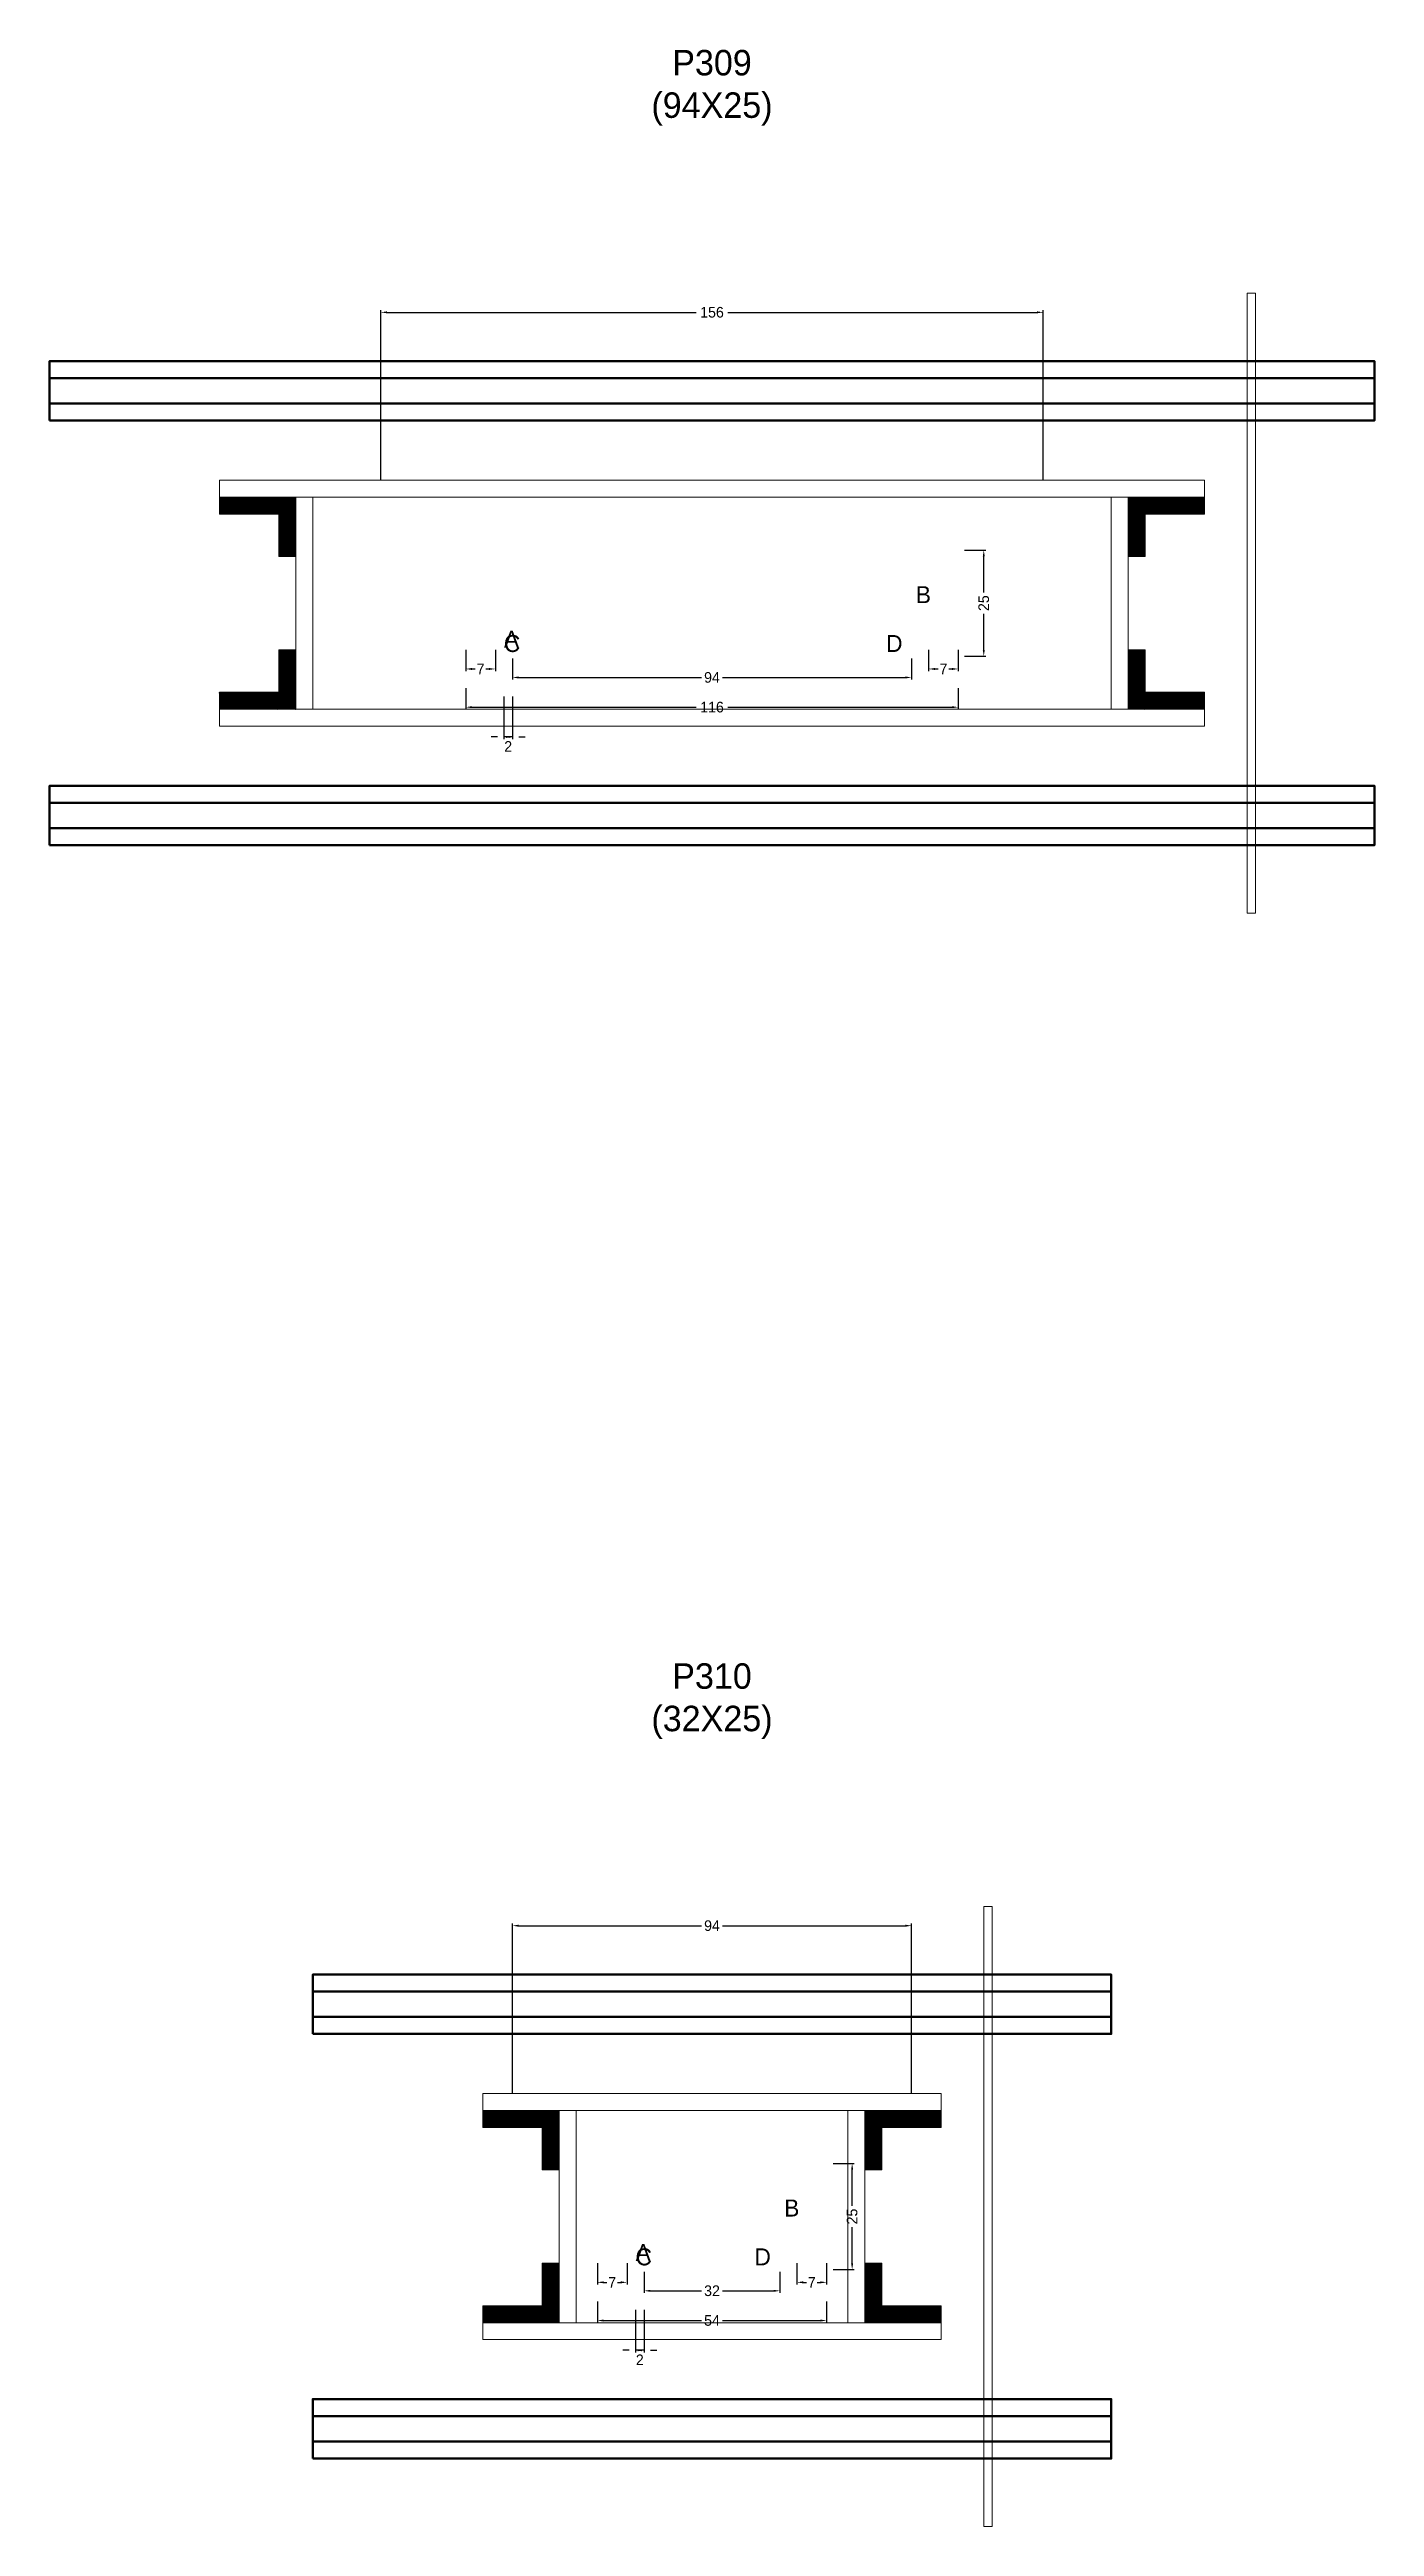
# Model space of a CAD drawing. Header units: centimetres. Extents: x -10500 to 4147, y -7606 to 295.
# Drawn here: x -156 to 156, y -4873 to -4290 of the extents above; entities that cross this region are included whole.
import ezdxf

# ---------------------------------------------------------------- set-up
doc = ezdxf.new("R2010")
doc.units = ezdxf.units.CM
for name, color, linetype in [('COTA', 241, 'Continuous'), ('GRAVATA', 224, 'Continuous'), ('Hachura', 251, 'Continuous'), ('NOMENCLATURA', 7, 'Continuous'), ('SARRAFO', 251, 'Continuous')]:
    doc.layers.add(name, color=color, linetype=linetype)
doc.dimstyles.new('cotax2', dxfattribs={"dimtxt": 2.5, "dimasz": 1.5, "dimexe": 0.5, "dimexo": 0.5, "dimgap": 0.5, "dimtad": 1, "dimcen": 2.5, "dimazin": 3, "dimtfac": 1, "dimtmove": 0, "dimatfit": 3})

msp = doc.modelspace()

# ---------------------------------------------------------------- texts
at = {"layer": 'NOMENCLATURA'}
for s, p in [('B', (48, -4420)), ('A', (-49, -4430.5)), ('C', (-49, -4431.5)), ('D', (41, -4431.5)), ('B', (17, -4800)), ('A', (-18, -4810.5)), ('C', (-18, -4811.5)), ('D', (10, -4811.5))]:
    msp.add_text(s, height=4, dxfattribs=at).set_placement(p)
at = {"layer": 'NOMENCLATURA', "char_height": 6, "attachment_point": 8}
for s, insert in [('P309\\P(94X25)', (0, -4307.5)), ('P310\\P(32X25)', (0, -4687.5))]:
    msp.add_mtext(s, dxfattribs=dict(at, insert=insert))

# ---------------------------------------------------------------- blocks, each defined once
blk = doc.blocks.new('_CLOSEDFILLED')
at = {"color": 0, "linetype": 'BYBLOCK'}
blk.add_solid([(-1, 0.16), (0, 0), (-1, -0.16)], dxfattribs=at)
blk = doc.blocks.new('*D352')
for p, q in [((-27, -4820), (-27, -4825)), ((-25.5, -4824.5), (-2.5, -4824.5)), ((2.5, -4824.5), (25.5, -4824.5)), ((27, -4820), (27, -4825))]:
    blk.add_line(p, q)
at = {"layer": 'Defpoints'}
for p in [(-27, -4819.5), (-27, -4824.5), (27, -4819.5)]:
    blk.add_point(p, dxfattribs=at)
at = {"layer": 'COTA', "xscale": 1.5, "yscale": 1.5, "rotation": 180}
blk.add_blockref('_CLOSEDFILLED', (-27, -4824.5), dxfattribs=at)
at = {"layer": 'COTA', "xscale": 1.5, "yscale": 1.5}
blk.add_blockref('_CLOSEDFILLED', (27, -4824.5), dxfattribs=at)
at = {"layer": 'COTA', "insert": (0, -4824.5), "char_height": 2.5, "attachment_point": 5}
blk.add_mtext('54', dxfattribs=at)
blk = doc.blocks.new('*D353')
for p, q in [((-16, -4813), (-16, -4818)), ((16, -4813), (16, -4818)), ((-14.5, -4817.5), (-2.5, -4817.5)), ((2.5, -4817.5), (14.5, -4817.5))]:
    blk.add_line(p, q)
at = {"layer": 'Defpoints'}
for p in [(-16, -4812.5), (16, -4812.5), (-16, -4817.5)]:
    blk.add_point(p, dxfattribs=at)
at = {"layer": 'COTA', "xscale": 1.5, "yscale": 1.5, "rotation": 180}
blk.add_blockref('_CLOSEDFILLED', (-16, -4817.5), dxfattribs=at)
at = {"layer": 'COTA', "xscale": 1.5, "yscale": 1.5}
blk.add_blockref('_CLOSEDFILLED', (16, -4817.5), dxfattribs=at)
at = {"layer": 'COTA', "insert": (0, -4817.5), "char_height": 2.5, "attachment_point": 5}
blk.add_mtext('32', dxfattribs=at)
blk = doc.blocks.new('*D354')
for p, q in [((28.5, -4787.5), (33.5, -4787.5)), ((33, -4797.5), (33, -4789)), ((33, -4811), (33, -4802.5)), ((28.5, -4812.5), (33.5, -4812.5))]:
    blk.add_line(p, q)
at = {"layer": 'Defpoints'}
for p in [(28, -4787.5), (28, -4812.5), (33, -4812.5)]:
    blk.add_point(p, dxfattribs=at)
at = {"layer": 'COTA', "xscale": 1.5, "yscale": 1.5}
for p, rotation in [((33, -4787.5), 90), ((33, -4812.5), 270)]:
    blk.add_blockref('_CLOSEDFILLED', p, dxfattribs=dict(at, rotation=rotation))
at = {"layer": 'COTA', "insert": (33, -4800), "char_height": 2.5, "attachment_point": 5, "rotation": 90}
blk.add_mtext('25', dxfattribs=at)
blk = doc.blocks.new('*D355')
for p, q in [((-27, -4811), (-27, -4816)), ((-20, -4811), (-20, -4816)), ((-25.5, -4815.5), (-24.75, -4815.5)), ((-22.25, -4815.5), (-21.5, -4815.5))]:
    blk.add_line(p, q)
at = {"layer": 'Defpoints'}
for p in [(-27, -4810.5), (-20, -4810.5), (-27, -4815.5)]:
    blk.add_point(p, dxfattribs=at)
at = {"layer": 'COTA', "xscale": 1.5, "yscale": 1.5, "rotation": 180}
blk.add_blockref('_CLOSEDFILLED', (-27, -4815.5), dxfattribs=at)
at = {"layer": 'COTA', "xscale": 1.5, "yscale": 1.5}
blk.add_blockref('_CLOSEDFILLED', (-20, -4815.5), dxfattribs=at)
at = {"layer": 'COTA', "insert": (-23.5, -4815.5), "char_height": 2.5, "attachment_point": 5}
blk.add_mtext('7', dxfattribs=at)
blk = doc.blocks.new('*D356')
for p, q in [((20, -4811), (20, -4816)), ((27, -4811), (27, -4816)), ((21.5, -4815.5), (22.25, -4815.5)), ((24.75, -4815.5), (25.5, -4815.5))]:
    blk.add_line(p, q)
at = {"layer": 'Defpoints'}
for p in [(20, -4810.5), (27, -4810.5), (20, -4815.5)]:
    blk.add_point(p, dxfattribs=at)
at = {"layer": 'COTA', "xscale": 1.5, "yscale": 1.5, "rotation": 180}
blk.add_blockref('_CLOSEDFILLED', (20, -4815.5), dxfattribs=at)
at = {"layer": 'COTA', "xscale": 1.5, "yscale": 1.5}
blk.add_blockref('_CLOSEDFILLED', (27, -4815.5), dxfattribs=at)
at = {"layer": 'COTA', "insert": (23.5, -4815.5), "char_height": 2.5, "attachment_point": 5}
blk.add_mtext('7', dxfattribs=at)
blk = doc.blocks.new('*D357')
for p, q in [((-47, -4771), (-47, -4731)), ((47, -4771), (47, -4731)), ((-45.5, -4731.5), (-2.5, -4731.5)), ((2.5, -4731.5), (45.5, -4731.5))]:
    blk.add_line(p, q)
at = {"layer": 'Defpoints'}
for p in [(-47, -4731.5), (-47, -4771.5), (47, -4771.5)]:
    blk.add_point(p, dxfattribs=at)
at = {"layer": 'COTA', "xscale": 1.5, "yscale": 1.5, "rotation": 180}
blk.add_blockref('_CLOSEDFILLED', (-47, -4731.5), dxfattribs=at)
at = {"layer": 'COTA', "xscale": 1.5, "yscale": 1.5}
blk.add_blockref('_CLOSEDFILLED', (47, -4731.5), dxfattribs=at)
at = {"layer": 'COTA', "insert": (0, -4731.5), "char_height": 2.5, "attachment_point": 5}
blk.add_mtext('94', dxfattribs=at)
blk = doc.blocks.new('*D326')
for p, q in [((-58, -4440), (-58, -4445)), ((-56.5, -4444.5), (-3.75, -4444.5)), ((3.75, -4444.5), (56.5, -4444.5)), ((58, -4440), (58, -4445))]:
    blk.add_line(p, q)
at = {"layer": 'Defpoints'}
for p in [(-58, -4439.5), (58, -4439.5), (-58, -4444.5)]:
    blk.add_point(p, dxfattribs=at)
at = {"layer": 'COTA', "xscale": 1.5, "yscale": 1.5, "rotation": 180}
blk.add_blockref('_CLOSEDFILLED', (-58, -4444.5), dxfattribs=at)
at = {"layer": 'COTA', "xscale": 1.5, "yscale": 1.5}
blk.add_blockref('_CLOSEDFILLED', (58, -4444.5), dxfattribs=at)
at = {"layer": 'COTA', "insert": (0, -4444.5), "char_height": 2.5, "attachment_point": 5}
blk.add_mtext('116', dxfattribs=at)
blk = doc.blocks.new('*D327')
for p, q in [((-47, -4433), (-47, -4438)), ((47, -4433), (47, -4438)), ((-45.5, -4437.5), (-2.5, -4437.5)), ((2.5, -4437.5), (45.5, -4437.5))]:
    blk.add_line(p, q)
at = {"layer": 'Defpoints'}
for p in [(-47, -4432.5), (47, -4432.5), (-47, -4437.5)]:
    blk.add_point(p, dxfattribs=at)
at = {"layer": 'COTA', "xscale": 1.5, "yscale": 1.5, "rotation": 180}
blk.add_blockref('_CLOSEDFILLED', (-47, -4437.5), dxfattribs=at)
at = {"layer": 'COTA', "xscale": 1.5, "yscale": 1.5}
blk.add_blockref('_CLOSEDFILLED', (47, -4437.5), dxfattribs=at)
at = {"layer": 'COTA', "insert": (0, -4437.5), "char_height": 2.5, "attachment_point": 5}
blk.add_mtext('94', dxfattribs=at)
blk = doc.blocks.new('*D328')
for p, q in [((59.5, -4407.5), (64.5, -4407.5)), ((64, -4417.5), (64, -4409)), ((64, -4431), (64, -4422.5)), ((59.5, -4432.5), (64.5, -4432.5))]:
    blk.add_line(p, q)
at = {"layer": 'Defpoints'}
for p in [(59, -4407.5), (59, -4432.5), (64, -4432.5)]:
    blk.add_point(p, dxfattribs=at)
at = {"layer": 'COTA', "xscale": 1.5, "yscale": 1.5}
for p, rotation in [((64, -4407.5), 90), ((64, -4432.5), 270)]:
    blk.add_blockref('_CLOSEDFILLED', p, dxfattribs=dict(at, rotation=rotation))
at = {"layer": 'COTA', "insert": (64, -4420), "char_height": 2.5, "attachment_point": 5, "rotation": 90}
blk.add_mtext('25', dxfattribs=at)
blk = doc.blocks.new('*D329')
for p, q in [((-58, -4431), (-58, -4436)), ((-51, -4431), (-51, -4436)), ((-56.5, -4435.5), (-55.75, -4435.5)), ((-53.25, -4435.5), (-52.5, -4435.5))]:
    blk.add_line(p, q)
at = {"layer": 'Defpoints'}
for p in [(-58, -4430.5), (-51, -4430.5), (-58, -4435.5)]:
    blk.add_point(p, dxfattribs=at)
at = {"layer": 'COTA', "xscale": 1.5, "yscale": 1.5, "rotation": 180}
blk.add_blockref('_CLOSEDFILLED', (-58, -4435.5), dxfattribs=at)
at = {"layer": 'COTA', "xscale": 1.5, "yscale": 1.5}
blk.add_blockref('_CLOSEDFILLED', (-51, -4435.5), dxfattribs=at)
at = {"layer": 'COTA', "insert": (-54.5, -4435.5), "char_height": 2.5, "attachment_point": 5}
blk.add_mtext('7', dxfattribs=at)
blk = doc.blocks.new('*D330')
for p, q in [((51, -4431), (51, -4436)), ((58, -4431), (58, -4436)), ((52.5, -4435.5), (53.25, -4435.5)), ((55.75, -4435.5), (56.5, -4435.5))]:
    blk.add_line(p, q)
at = {"layer": 'Defpoints'}
for p in [(51, -4430.5), (58, -4430.5), (51, -4435.5)]:
    blk.add_point(p, dxfattribs=at)
at = {"layer": 'COTA', "xscale": 1.5, "yscale": 1.5, "rotation": 180}
blk.add_blockref('_CLOSEDFILLED', (51, -4435.5), dxfattribs=at)
at = {"layer": 'COTA', "xscale": 1.5, "yscale": 1.5}
blk.add_blockref('_CLOSEDFILLED', (58, -4435.5), dxfattribs=at)
at = {"layer": 'COTA', "insert": (54.5, -4435.5), "char_height": 2.5, "attachment_point": 5}
blk.add_mtext('7', dxfattribs=at)
blk = doc.blocks.new('*D331')
for p, q in [((-78, -4391), (-78, -4351)), ((-76.5, -4351.5), (-3.75, -4351.5)), ((3.75, -4351.5), (76.5, -4351.5)), ((78, -4391), (78, -4351))]:
    blk.add_line(p, q)
at = {"layer": 'Defpoints'}
for p in [(-78, -4351.5), (-78, -4391.5), (78, -4391.5)]:
    blk.add_point(p, dxfattribs=at)
at = {"layer": 'COTA', "xscale": 1.5, "yscale": 1.5, "rotation": 180}
blk.add_blockref('_CLOSEDFILLED', (-78, -4351.5), dxfattribs=at)
at = {"layer": 'COTA', "xscale": 1.5, "yscale": 1.5}
blk.add_blockref('_CLOSEDFILLED', (78, -4351.5), dxfattribs=at)
at = {"layer": 'COTA', "insert": (0, -4351.5), "char_height": 2.5, "attachment_point": 5}
blk.add_mtext('156', dxfattribs=at)

# ---------------------------------------------------------------- dimensions: what is measured, and where the dimension line sits
at = {"layer": 'COTA'}
for base, p1, p2, picture, middle in [((-78, -4351.5), (-78, -4391.5), (78, -4391.5), '*D331', (0, -4351.5)), ((-58, -4435.5), (-58, -4430.5), (-51, -4430.5), '*D329', (-54.5, -4435.5)), ((-47, -4437.5), (-47, -4432.5), (47, -4432.5), '*D327', (0, -4437.5)), ((51, -4435.5), (51, -4430.5), (58, -4430.5), '*D330', (54.5, -4435.5)), ((-58, -4444.5), (-58, -4439.5), (58, -4439.5), '*D326', (0, -4444.5)), ((-47, -4731.5), (-47, -4771.5), (47, -4771.5), '*D357', (0, -4731.5)), ((-27, -4815.5), (-27, -4810.5), (-20, -4810.5), '*D355', (-23.5, -4815.5)), ((-16, -4817.5), (-16, -4812.5), (16, -4812.5), '*D353', (0, -4817.5)), ((20, -4815.5), (20, -4810.5), (27, -4810.5), '*D356', (23.5, -4815.5)), ((-27, -4824.5), (-27, -4819.5), (27, -4819.5), '*D352', (0, -4824.5))]:
    dim = msp.add_linear_dim(base=base, p1=p1, p2=p2, dimstyle='cotax2', dxfattribs=at)
    dim.commit()
    dim.dimension.update_dxf_attribs({"geometry": picture, "text_midpoint": middle})
for base, p1, p2, picture, middle in [((64, -4432.5), (59, -4432.5), (59, -4407.5), '*D328', (64, -4420)), ((33, -4812.5), (28, -4812.5), (28, -4787.5), '*D354', (33, -4800))]:
    dim = msp.add_linear_dim(base=base, p1=p1, p2=p2, angle=90, dimstyle='cotax2', dxfattribs=at)
    dim.commit()
    dim.dimension.update_dxf_attribs({"geometry": picture, "text_midpoint": middle})
for base, p1, p2 in [((-47, -4451.5), (-47, -4441.5), (-49, -4441.5)), ((-16, -4831.5), (-16, -4821.5), (-18, -4821.5))]:
    msp.add_linear_dim(base=base, p1=p1, p2=p2, dimstyle='cotax2', dxfattribs=at).render()

# ---------------------------------------------------------------- hatches: boundary and pattern name
at = {"layer": 'SARRAFO'}
h = msp.add_hatch(dxfattribs=at)
h.set_pattern_fill('SOLID', scale=2)
h.paths.add_polyline_path([(-116, -4399), (-102, -4399), (-102, -4395), (-116, -4395)])
h = msp.add_hatch(dxfattribs=at)
h.set_pattern_fill('SOLID', scale=2)
h.paths.add_polyline_path([(-102, -4409), (-98, -4409), (-98, -4395), (-102, -4395)])
h = msp.add_hatch(dxfattribs=at)
h.set_pattern_fill('SOLID', scale=2)
h.paths.add_polyline_path([(98, -4409), (102, -4409), (102, -4395), (98, -4395)])
h = msp.add_hatch(dxfattribs=at)
h.set_pattern_fill('SOLID', scale=2)
h.paths.add_polyline_path([(102, -4399), (116, -4399), (116, -4395), (102, -4395)])
h = msp.add_hatch(dxfattribs=at)
h.set_pattern_fill('SOLID', scale=2)
h.paths.add_polyline_path([(-102, -4445), (-98, -4445), (-98, -4431), (-102, -4431)])
h = msp.add_hatch(dxfattribs=at)
h.set_pattern_fill('SOLID', scale=2)
h.paths.add_polyline_path([(98, -4445), (102, -4445), (102, -4431), (98, -4431)])
h = msp.add_hatch(dxfattribs=at)
h.set_pattern_fill('SOLID', scale=2)
h.paths.add_polyline_path([(-116, -4445), (-102, -4445), (-102, -4441), (-116, -4441)])
h = msp.add_hatch(dxfattribs=at)
h.set_pattern_fill('SOLID', scale=2)
h.paths.add_polyline_path([(102, -4445), (116, -4445), (116, -4441), (102, -4441)])
h = msp.add_hatch(dxfattribs=at)
h.set_pattern_fill('SOLID', scale=2)
h.paths.add_polyline_path([(-54, -4779), (-40, -4779), (-40, -4775), (-54, -4775)])
h = msp.add_hatch(dxfattribs=at)
h.set_pattern_fill('SOLID', scale=2)
h.paths.add_polyline_path([(-40, -4789), (-36, -4789), (-36, -4775), (-40, -4775)])
h = msp.add_hatch(dxfattribs=at)
h.set_pattern_fill('SOLID', scale=2)
h.paths.add_polyline_path([(36, -4789), (40, -4789), (40, -4775), (36, -4775)])
h = msp.add_hatch(dxfattribs=at)
h.set_pattern_fill('SOLID', scale=2)
h.paths.add_polyline_path([(40, -4779), (54, -4779), (54, -4775), (40, -4775)])
h = msp.add_hatch(dxfattribs=at)
h.set_pattern_fill('SOLID', scale=2)
h.paths.add_polyline_path([(-40, -4825), (-36, -4825), (-36, -4811), (-40, -4811)])
h = msp.add_hatch(dxfattribs=at)
h.set_pattern_fill('SOLID', scale=2)
h.paths.add_polyline_path([(36, -4825), (40, -4825), (40, -4811), (36, -4811)])
h = msp.add_hatch(dxfattribs=at)
h.set_pattern_fill('SOLID', scale=2)
h.paths.add_polyline_path([(-54, -4825), (-40, -4825), (-40, -4821), (-54, -4821)])
h = msp.add_hatch(dxfattribs=at)
h.set_pattern_fill('SOLID', scale=2)
h.paths.add_polyline_path([(40, -4825), (54, -4825), (54, -4821), (40, -4821)])

# ---------------------------------------------------------------- linework, layer by layer
at = {"layer": 'GRAVATA', "lineweight": 50}
for points in [[(-156, -4377), (156, -4377), (156, -4363), (-156, -4363)], [(-156, -4373), (156, -4373), (156, -4367), (-156, -4367)], [(-156, -4477), (156, -4477), (156, -4463), (-156, -4463)], [(-156, -4473), (156, -4473), (156, -4467), (-156, -4467)], [(-94, -4757), (94, -4757), (94, -4743), (-94, -4743)], [(-94, -4753), (94, -4753), (94, -4747), (-94, -4747)], [(-94, -4857), (94, -4857), (94, -4843), (-94, -4843)], [(-94, -4853), (94, -4853), (94, -4847), (-94, -4847)]]:
    msp.add_lwpolyline(points, close=True, dxfattribs=at)
at = {"layer": 'Hachura', "lineweight": 13}
for points in [[(126, -4493), (128, -4493), (128, -4347), (126, -4347)], [(64, -4873), (66, -4873), (66, -4727), (64, -4727)]]:
    msp.add_lwpolyline(points, close=True, dxfattribs=at)
at = {"layer": 'Hachura', "lineweight": 18}
for points in [[(-116, -4395), (116, -4395), (116, -4391), (-116, -4391)], [(-98, -4445), (-94, -4445), (-94, -4395), (-98, -4395)], [(94, -4445), (98, -4445), (98, -4395), (94, -4395)], [(-116, -4449), (116, -4449), (116, -4445), (-116, -4445)], [(-54, -4775), (54, -4775), (54, -4771), (-54, -4771)], [(-36, -4825), (-32, -4825), (-32, -4775), (-36, -4775)], [(32, -4825), (36, -4825), (36, -4775), (32, -4775)], [(-54, -4829), (54, -4829), (54, -4825), (-54, -4825)]]:
    msp.add_lwpolyline(points, close=True, dxfattribs=at)
at = {"layer": 'SARRAFO', "lineweight": 13}
for points in [[(-116, -4399), (-102, -4399), (-102, -4395), (-116, -4395)], [(-102, -4409), (-98, -4409), (-98, -4395), (-102, -4395)], [(98, -4409), (102, -4409), (102, -4395), (98, -4395)], [(102, -4399), (116, -4399), (116, -4395), (102, -4395)], [(-102, -4445), (-98, -4445), (-98, -4431), (-102, -4431)], [(98, -4445), (102, -4445), (102, -4431), (98, -4431)], [(-116, -4445), (-102, -4445), (-102, -4441), (-116, -4441)], [(102, -4445), (116, -4445), (116, -4441), (102, -4441)], [(-54, -4779), (-40, -4779), (-40, -4775), (-54, -4775)], [(-40, -4789), (-36, -4789), (-36, -4775), (-40, -4775)], [(36, -4789), (40, -4789), (40, -4775), (36, -4775)], [(40, -4779), (54, -4779), (54, -4775), (40, -4775)], [(-40, -4825), (-36, -4825), (-36, -4811), (-40, -4811)], [(36, -4825), (40, -4825), (40, -4811), (36, -4811)], [(-54, -4825), (-40, -4825), (-40, -4821), (-54, -4821)], [(40, -4825), (54, -4825), (54, -4821), (40, -4821)]]:
    msp.add_lwpolyline(points, close=True, dxfattribs=at)

msp.set_redraw_order([(e.dxf.handle, doc.entitydb.next_handle()) for e in msp.query("TEXT MTEXT ATTDEF DIMENSION ARC_DIMENSION")])  # texts and dimensions are drawn at this point

doc.saveas('drawing.dxf')
